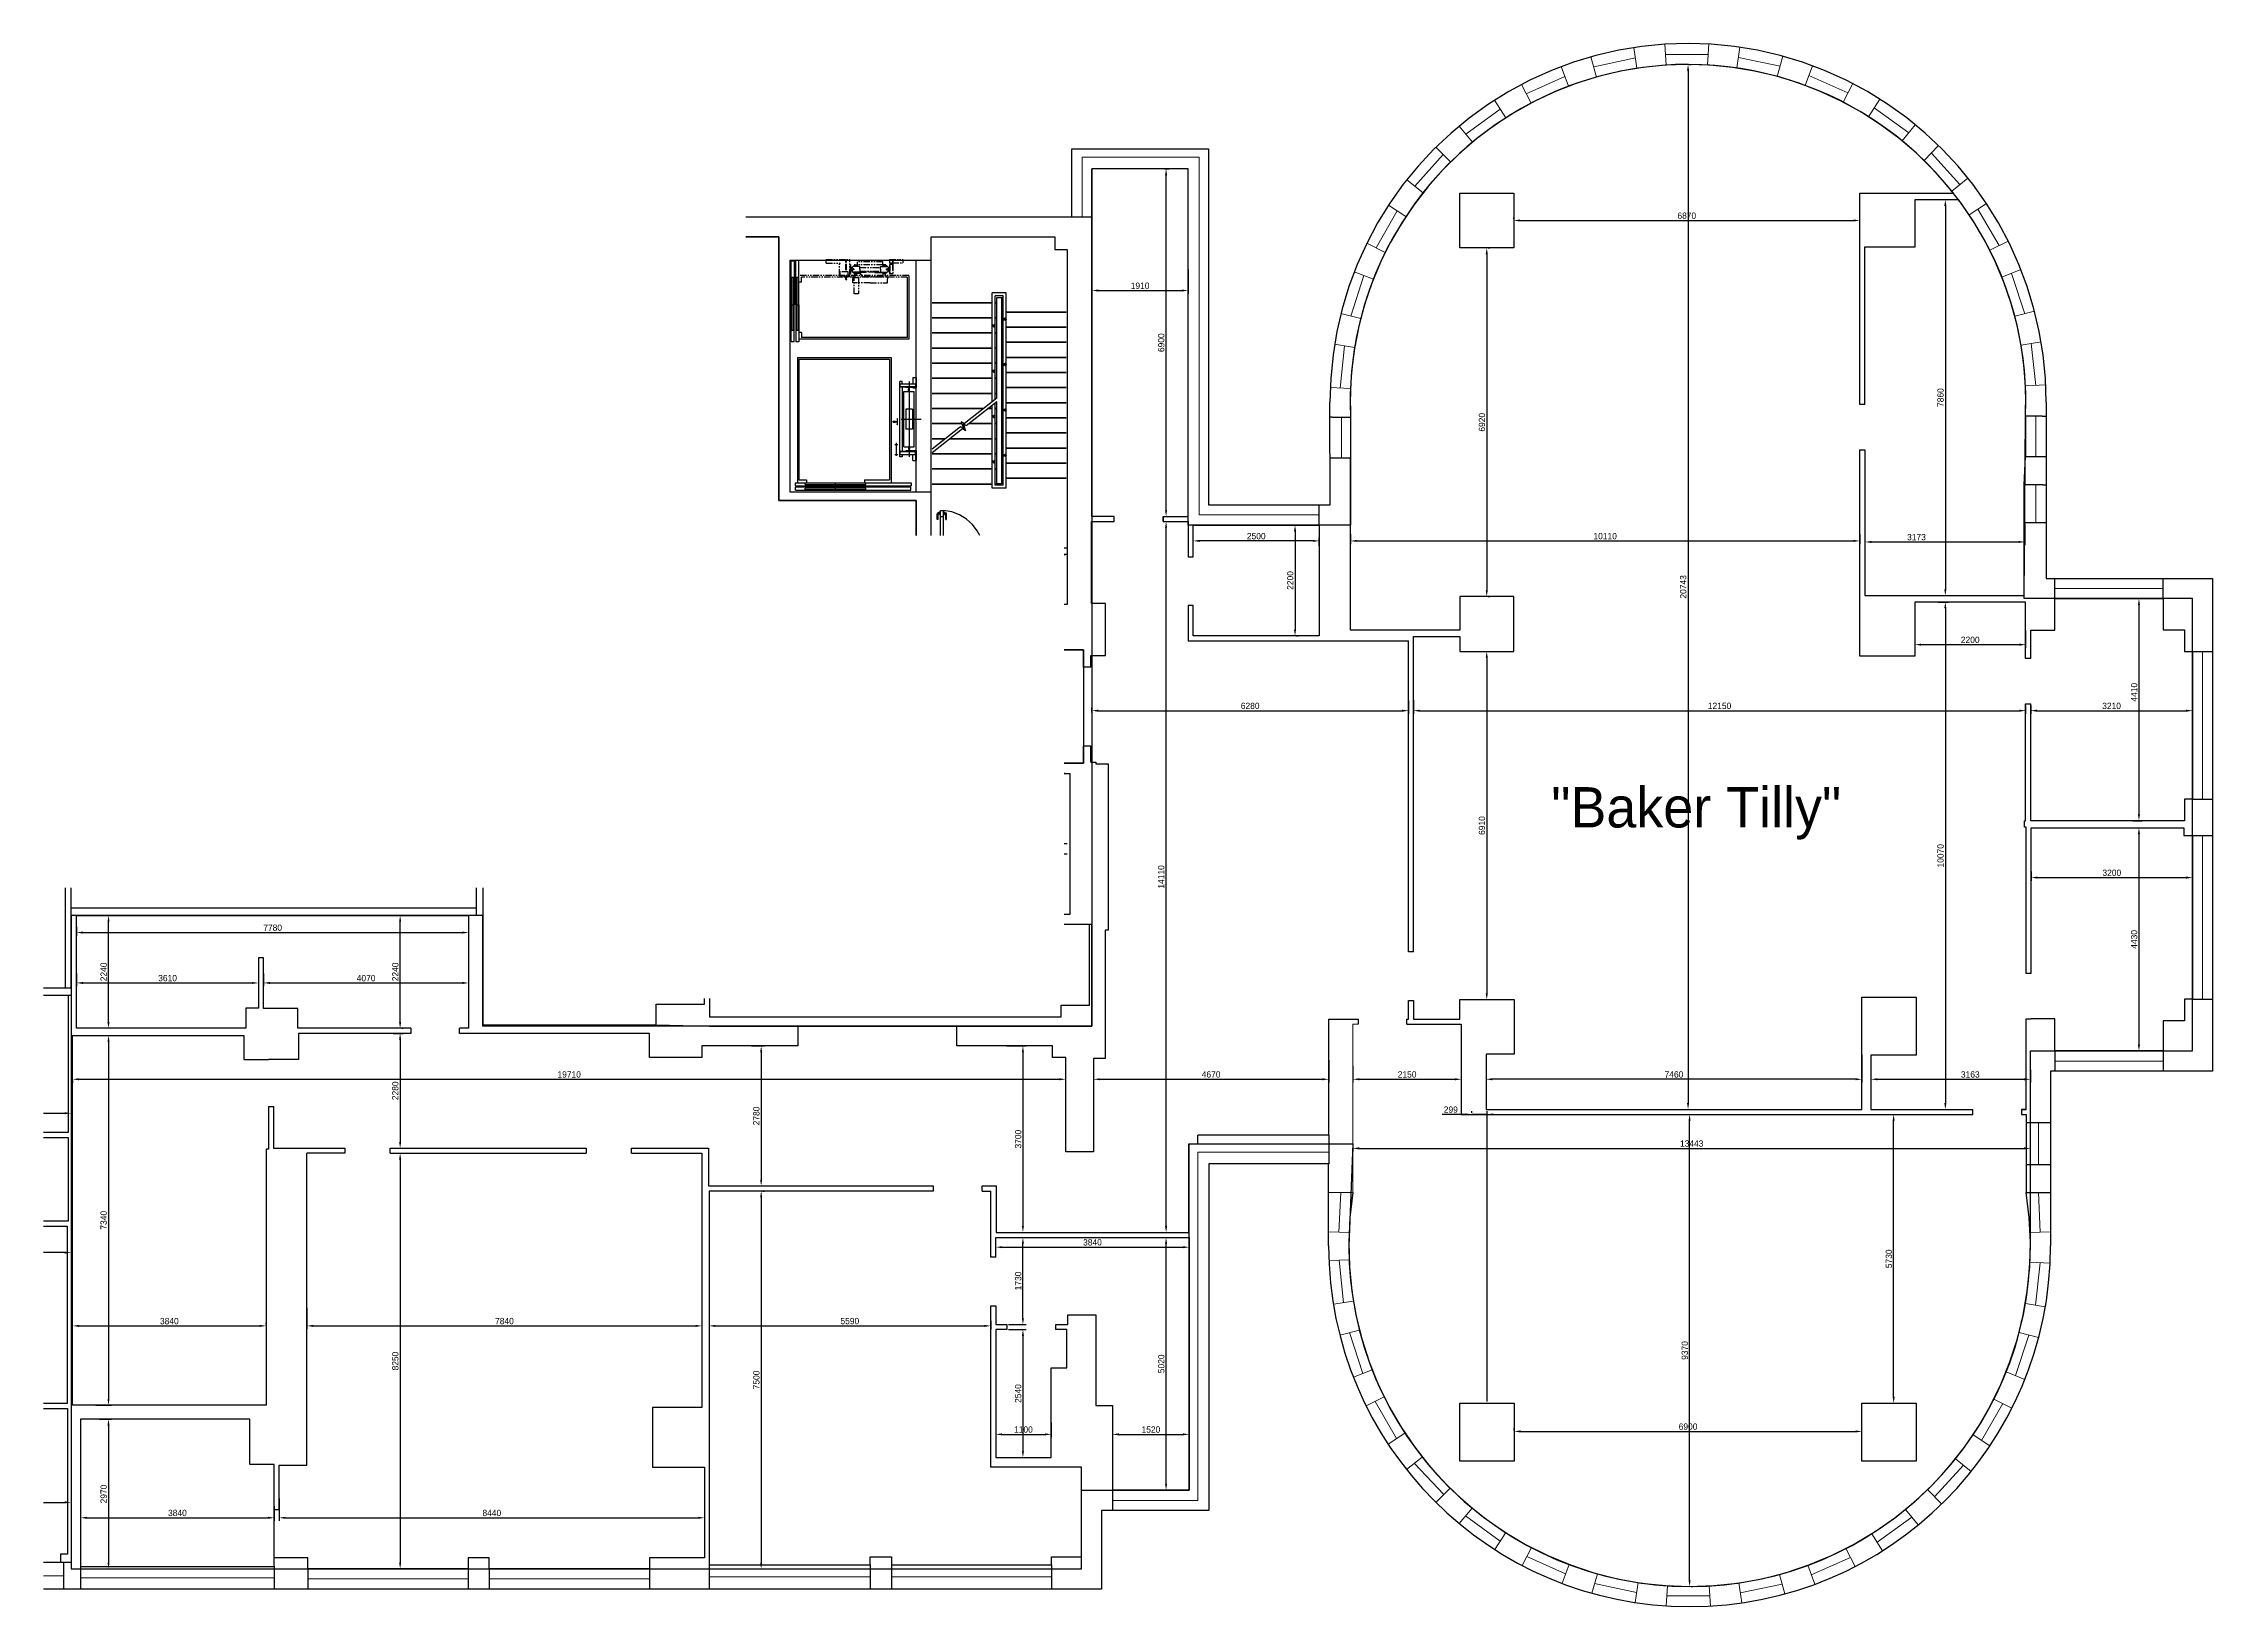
# Model space of a CAD drawing. Header units: millimetres. Extents: x 1209163 to 1252213, y -158492 to -127461.
import ezdxf

# ---------------------------------------------------------------- set-up
doc = ezdxf.new("R2010")
doc.units = ezdxf.units.MM
doc.linetypes.add('HIDDEN2', pattern=[4.7625, 3.175, -1.5875])
doc.linetypes.add('PHANTOMX2', pattern=[127, 63.5, -12.7, 12.7, -12.7, 12.7, -12.7])
for name, color, linetype in [('Baca', 7, 'Continuous'), ('Divar-esas', 7, 'Continuous'), ('Lift', 7, 'Continuous'), ('Meheccer', 7, 'Continuous'), ('OFFICE_BOUNDARY', 3, 'Continuous'), ('Pillekan', 7, 'Continuous'), ('Qapi', 7, 'Continuous')]:
    doc.layers.add(name, color=color, linetype=linetype)

msp = doc.modelspace()

# ---------------------------------------------------------------- texts
at = {"color": 0, "transparency": 16777216, "char_height": 125, "attachment_point": 5}
for s, insert in [('6870', (1241778, -130882)), ('1910', (1230928, -132272)), ('2500', (1233233, -137242)), ('10110', (1240158, -137242)), ('3173', (1246336, -137262)), ('2200', (1247403, -139301)), ('6280', (1233113, -140612)), ('12150', (1242428, -140612)), ('3210', (1250208, -140612)), ('3200', (1250213, -143925)), ('7780', (1213713, -145016)), ('3610', (1211628, -146016)), ('4070', (1215568, -146017)), ('19710', (1219598, -147928)), ('4670', (1232338, -147928)), ('2150', (1236228, -147928)), ('7460', (1241523, -147928)), ('3163', (1247404, -147928)), ('299', (1237094, -148627)), ('13443', (1241875, -149300)), ('3840', (1229983, -151261)), ('3840', (1211663, -152824)), ('7840', (1218313, -152824)), ('5590', (1225168, -152824)), ('1100', (1228613, -154977)), ('1520', (1231143, -154977)), ('6900', (1241803, -154919)), ('3840', (1211823, -156633)), ('8440', (1218063, -156633))]:
    msp.add_mtext(s, dxfattribs=dict(at, insert=insert))
at = {"color": 0, "transparency": 16777216, "char_height": 125, "attachment_point": 5, "rotation": 90}
for s, insert in [('6900', (1231349, -133402)), ('7860', (1246814, -134492)), ('6920', (1237713, -134982)), ('2200', (1233908, -138122)), ('20743', (1241708, -138250)), ('4410', (1250656, -140341)), ('6910', (1237713, -142987)), ('14110', (1231349, -144007)), ('10070', (1246814, -143587)), ('4430', (1250656, -145247)), ('2240', (1210360, -145892)), ('2240', (1216148, -145892)), ('2280', (1216148, -148252)), ('2780', (1223313, -148752)), ('3700', (1228508, -149212)), ('7340', (1210360, -150822)), ('5730', (1245788, -151587)), ('1730', (1228508, -152027)), ('9370', (1241738, -153407)), ('8250', (1216148, -153617)), ('5020', (1231349, -153672)), ('7500', (1223313, -153992)), ('2540', (1228508, -154262)), ('2970', (1210360, -156257))]:
    msp.add_mtext(s, dxfattribs=dict(at, insert=insert))
at = {"color": 1, "lineweight": 30, "insert": (1235225, -142225), "char_height": 800, "attachment_point": 1}
msp.add_mtext_dynamic_manual_height_columns('\\A1;        {\\C256;\\c0;     "Baker Tilly"   }', width=25301.6, gutter_width=12.5, heights=[-1035], dxfattribs=at)

# ---------------------------------------------------------------- linework, layer by layer
at = {"color": 0, "lineweight": -2, "transparency": 16777216}
for p, q in [((1241803, -128004), (1241803, -148497)), ((1241834, -127879), (1241865, -127879)), ((1231414, -129952), (1231507, -129952)), ((1231444, -136727), (1231444, -130077)), ((1246772, -130562), (1246972, -130562)), ((1246909, -130687), (1246909, -138297)), ((1238343, -130945), (1238343, -130914)), ((1238468, -130977), (1245088, -130977)), ((1245213, -130945), (1245213, -130914)), ((1237808, -131647), (1237808, -138317)), ((1237839, -131522), (1237871, -131522)), ((1231883, -131949), (1231883, -132430)), ((1229973, -132212), (1229973, -132430)), ((1230098, -132367), (1231758, -132367)), ((1231414, -136852), (1231507, -136852)), ((1231414, -136952), (1231507, -136952)), ((1231444, -150937), (1231444, -137077)), ((1231983, -137305), (1231983, -137274)), ((1233897, -137022), (1234066, -137022)), ((1234003, -137147), (1234003, -139097)), ((1234483, -137437), (1234483, -137274)), ((1235103, -137204), (1235103, -137399)), ((1245213, -137204), (1245213, -137399)), ((1245313, -136963), (1245313, -137420)), ((1248486, -137003), (1248486, -137420)), ((1234358, -137337), (1232108, -137337)), ((1235228, -137337), (1245088, -137337)), ((1245438, -137357), (1248361, -137357)), ((1237839, -138442), (1237871, -138442)), ((1246767, -138552), (1246972, -138552)), ((1246924, -138422), (1246972, -138422)), ((1250488, -138482), (1250814, -138482)), ((1250751, -138607), (1250751, -142767)), ((1246909, -138677), (1246909, -148497)), ((1234034, -139222), (1234066, -139222)), ((1246303, -139118), (1246303, -139459)), ((1246428, -139396), (1248378, -139396)), ((1248503, -139118), (1248503, -139459)), ((1237808, -139657), (1237808, -146317)), ((1237839, -139532), (1237871, -139532)), ((1229973, -140746), (1229973, -140645)), ((1230098, -140707), (1236128, -140707)), ((1236253, -140510), (1236253, -140770)), ((1236353, -140496), (1236353, -140770)), ((1236478, -140707), (1248378, -140707)), ((1248503, -140603), (1248503, -140770)), ((1248603, -140603), (1248603, -140770)), ((1248728, -140707), (1251688, -140707)), ((1251813, -140603), (1251813, -140770)), ((1250629, -142892), (1250814, -142892)), ((1250595, -143032), (1250814, -143032)), ((1250751, -143157), (1250751, -147337)), ((1251813, -143781), (1251813, -144083)), ((1248613, -143899), (1248613, -144083)), ((1248738, -144020), (1251688, -144020)), ((1209823, -144995), (1209823, -145174)), ((1210772, -144772), (1210393, -144772)), ((1210456, -146887), (1210456, -144897)), ((1216243, -146887), (1216243, -144897)), ((1216274, -144772), (1216305, -144772)), ((1217603, -144995), (1217603, -145174)), ((1209948, -145111), (1217478, -145111)), ((1209823, -145923), (1209823, -146174)), ((1213433, -145923), (1213433, -146174)), ((1213533, -145923), (1213533, -146174)), ((1217603, -145923), (1217603, -146174)), ((1209948, -146112), (1213308, -146112)), ((1213658, -146112), (1217478, -146112)), ((1237839, -146442), (1237871, -146442)), ((1210201, -147152), (1210518, -147152)), ((1210772, -147012), (1210393, -147012)), ((1216106, -147112), (1216305, -147112)), ((1216274, -147012), (1216305, -147012)), ((1210456, -147277), (1210456, -154367)), ((1216243, -147237), (1216243, -149267)), ((1223214, -147362), (1223471, -147362)), ((1223408, -147487), (1223408, -150017)), ((1228274, -147362), (1228665, -147362)), ((1228603, -147487), (1228603, -150937)), ((1230003, -147643), (1230003, -148086)), ((1234673, -147643), (1234673, -148086)), ((1245253, -147538), (1245253, -148086)), ((1250595, -147462), (1250814, -147462)), ((1209743, -148045), (1209743, -148086)), ((1209868, -148024), (1229328, -148024)), ((1229453, -148077), (1229453, -147961)), ((1230128, -148024), (1234548, -148024)), ((1235153, -147760), (1235153, -148086)), ((1235278, -148024), (1237178, -148024)), ((1237303, -147760), (1237303, -148086)), ((1237793, -147844), (1237793, -148086)), ((1245128, -148024), (1237918, -148024)), ((1245433, -147834), (1245433, -148086)), ((1245558, -148024), (1248471, -148024)), ((1248596, -147834), (1248596, -148086)), ((1209713, -148422), (1209713, -148760)), ((1237390, -148722), (1236924, -148722)), ((1237515, -148690), (1237515, -148659)), ((1237813, -148722), (1237515, -148722)), ((1237813, -154420), (1237813, -148659)), ((1237938, -148722), (1238063, -148722)), ((1241833, -157967), (1241833, -148847)), ((1241834, -148622), (1241865, -148622)), ((1241864, -148722), (1241896, -148722)), ((1245613, -148722), (1245946, -148722)), ((1245883, -154327), (1245883, -148847)), ((1246767, -148622), (1246972, -148622)), ((1235153, -149333), (1235153, -149458)), ((1248596, -149364), (1248596, -149333)), ((1216074, -149392), (1216305, -149392)), ((1216074, -149492), (1216305, -149492)), ((1216243, -149617), (1216243, -157617)), ((1235278, -149395), (1248471, -149395)), ((1223214, -150142), (1223471, -150142)), ((1223440, -150242), (1223471, -150242)), ((1223408, -150367), (1223408, -157617)), ((1228274, -151062), (1228665, -151062)), ((1230972, -151062), (1231507, -151062)), ((1209713, -151303), (1209713, -151527)), ((1228063, -151325), (1228063, -151294)), ((1228188, -151357), (1231778, -151357)), ((1228314, -151162), (1228665, -151162)), ((1228603, -152767), (1228603, -151287)), ((1231174, -151162), (1231507, -151162)), ((1231444, -156057), (1231444, -151287)), ((1231903, -151325), (1231903, -151294)), ((1214393, -152562), (1214393, -152982)), ((1222233, -152562), (1222233, -152982)), ((1222373, -152821), (1222373, -152982)), ((1227963, -152821), (1227963, -152982)), ((1209743, -152888), (1209743, -152857)), ((1209868, -152919), (1213458, -152919)), ((1213583, -152888), (1213583, -152857)), ((1214518, -152919), (1222108, -152919)), ((1222498, -152919), (1227838, -152919)), ((1228314, -152892), (1228665, -152892)), ((1228314, -152992), (1228665, -152992)), ((1228603, -153117), (1228603, -155407)), ((1210201, -154492), (1210518, -154492)), ((1245824, -154452), (1245946, -154452)), ((1210279, -154772), (1210518, -154772)), ((1210456, -154897), (1210456, -157617)), ((1228063, -154837), (1228063, -155135)), ((1229163, -154837), (1229163, -155135)), ((1230383, -154922), (1230383, -155135)), ((1231903, -154922), (1231903, -155135)), ((1238353, -154995), (1238353, -154952)), ((1245253, -154995), (1245253, -154952)), ((1228188, -155072), (1229038, -155072)), ((1230508, -155072), (1231778, -155072)), ((1238478, -155014), (1245128, -155014)), ((1228314, -155532), (1228665, -155532)), ((1209713, -155900), (1209713, -156484)), ((1231174, -156182), (1231507, -156182)), ((1209903, -156643), (1209903, -156790)), ((1213743, -156506), (1213743, -156790)), ((1213843, -156348), (1213843, -156790)), ((1222283, -156348), (1222283, -156790)), ((1210028, -156728), (1213618, -156728)), ((1213968, -156728), (1222158, -156728)), ((1210279, -157742), (1210518, -157742)), ((1216074, -157742), (1216305, -157742)), ((1223440, -157742), (1223471, -157742)), ((1241864, -158092), (1241896, -158092))]:
    msp.add_line(p, q, dxfattribs=at)
at = {"color": 5, "lineweight": 5}
for p, q in [((1237391, -129263), (1238072, -128764)), ((1245498, -128741), (1246182, -129236)), ((1232103, -129721), (1229780, -129721)), ((1229780, -129721), (1229780, -130902)), ((1232103, -136822), (1232103, -129721)), ((1236382, -130297), (1236944, -129668)), ((1246631, -129638), (1247197, -130264)), ((1235610, -131519), (1236029, -130786)), ((1247553, -130751), (1247974, -131476)), ((1234483, -136822), (1232103, -136822)), ((1232076, -156382), (1232076, -149469)), ((1232076, -149469), (1234673, -149469)), ((1236016, -155156), (1235593, -154418)), ((1248052, -154461), (1247626, -155192)), ((1236958, -156263), (1236372, -155648)), ((1247268, -155682), (1246697, -156312)), ((1230383, -156382), (1232076, -156382)), ((1238076, -157191), (1237389, -156689)), ((1246244, -156717), (1245554, -157214)), ((1209163, -157879), (1209563, -157879))]:
    msp.add_line(p, q, dxfattribs=at)
for p, q in [((1229573, -130902), (1229573, -129552)), ((1229573, -129552), (1232283, -129552)), ((1232283, -129552), (1232283, -136622)), ((1223103, -130902), (1229573, -130902)), ((1223758, -131302), (1223103, -131302)), ((1223758, -136532), (1223758, -131302)), ((1226783, -131762), (1226783, -131302)), ((1226783, -131302), (1229233, -131302)), ((1226783, -131762), (1226783, -131302)), ((1226783, -131302), (1229233, -131302)), ((1229233, -131302), (1229233, -131552)), ((1229233, -131302), (1229233, -131552)), ((1229233, -131552), (1229483, -131552)), ((1229233, -131552), (1229483, -131552)), ((1229483, -131552), (1229483, -138602)), ((1229483, -131552), (1229483, -138602)), ((1223983, -136372), (1223983, -131762)), ((1223983, -131762), (1226783, -131762)), ((1223983, -136372), (1223983, -131762)), ((1223983, -131762), (1226783, -131762)), ((1234702, -136622), (1234697, -134586)), ((1248909, -134586), (1248909, -138082)), ((1226783, -136372), (1223983, -136372)), ((1226783, -136372), (1223983, -136372)), ((1226783, -137232), (1226783, -136372)), ((1226783, -137232), (1226783, -136372)), ((1226483, -136532), (1223758, -136532)), ((1226483, -137232), (1226483, -136532)), ((1232283, -136622), (1234702, -136622)), ((1248909, -138082), (1252213, -138082)), ((1252213, -138082), (1252213, -147862)), ((1229483, -138602), (1229423, -138602)), ((1229483, -138602), (1229423, -138602)), ((1229803, -139502), (1229423, -139502)), ((1229803, -139842), (1229803, -139502)), ((1229803, -141752), (1229803, -141412)), ((1229423, -141752), (1229803, -141752)), ((1229423, -141952), (1229533, -141952)), ((1229423, -141952), (1229533, -141952)), ((1229533, -141952), (1229533, -144752)), ((1229533, -141952), (1229533, -144752)), ((1229953, -141732), (1230053, -141732)), ((1230053, -141732), (1230053, -141762)), ((1230053, -141762), (1230293, -141762)), ((1230293, -141762), (1230293, -145062)), ((1209603, -146207), (1209603, -144222)), ((1209713, -144622), (1209713, -144222)), ((1209713, -146207), (1209713, -144622)), ((1209713, -144622), (1217753, -144622)), ((1217753, -144222), (1217753, -144622)), ((1217883, -144222), (1217883, -146942)), ((1229533, -144752), (1229423, -144752)), ((1229533, -144752), (1229423, -144752)), ((1229923, -144952), (1229423, -144952)), ((1229923, -144952), (1229423, -144952)), ((1229923, -146552), (1229923, -144952)), ((1230293, -145062), (1230233, -145062)), ((1230233, -145062), (1230233, -147612)), ((1209163, -146207), (1209713, -146207)), ((1209163, -146207), (1209603, -146207)), ((1209163, -146357), (1209653, -146357)), ((1209653, -146357), (1209653, -149077)), ((1221323, -146942), (1221323, -146532)), ((1221323, -146532), (1222283, -146532)), ((1222283, -146532), (1222283, -146422)), ((1222383, -146422), (1222383, -146782)), ((1222383, -146782), (1229363, -146782)), ((1229363, -146782), (1229363, -146552)), ((1229363, -146552), (1229923, -146552)), ((1217883, -146942), (1221323, -146942)), ((1229453, -147592), (1229193, -147592)), ((1229453, -149462), (1229453, -147592)), ((1230233, -147612), (1230003, -147612)), ((1230003, -147612), (1230003, -149462)), ((1252213, -147862), (1248996, -147862)), ((1248996, -147862), (1248996, -151328)), ((1209653, -149077), (1209163, -149077)), ((1209163, -149177), (1209653, -149177)), ((1209653, -149177), (1209653, -150837)), ((1230003, -149462), (1229453, -149462)), ((1234670, -149702), (1232293, -149702)), ((1232293, -149702), (1232293, -156582)), ((1234670, -151328), (1234670, -149702)), ((1209653, -150837), (1209163, -150837)), ((1209163, -150937), (1209633, -150937)), ((1209633, -150937), (1209633, -154457)), ((1209633, -154457), (1209163, -154457)), ((1209163, -154557), (1209643, -154557)), ((1209643, -154557), (1209643, -157447)), ((1232293, -156582), (1230163, -156582)), ((1230163, -156582), (1230163, -158142)), ((1209643, -157447), (1209503, -157447)), ((1209503, -157447), (1209503, -157617)), ((1209503, -157617), (1209163, -157617)), ((1230163, -158142), (1209163, -158142))]:
    msp.add_line(p, q)
at = {"color": 18, "lineweight": 30, "true_color": 0x000000}
for p, q in [((1231883, -129952), (1229973, -129952)), ((1229973, -129952), (1229973, -146972)), ((1231883, -137022), (1231883, -129952)), ((1235103, -134882), (1235103, -137022)), ((1248473, -138482), (1248503, -134862)), ((1235103, -137022), (1231883, -137022)), ((1251813, -138482), (1248473, -138482)), ((1251813, -147462), (1251813, -138482)), ((1209713, -144772), (1209713, -157742)), ((1217883, -144772), (1209823, -144772)), ((1217883, -146972), (1217883, -144772)), ((1209163, -146357), (1209713, -146357)), ((1209713, -146357), (1209713, -157617)), ((1229973, -146972), (1217883, -146972)), ((1248596, -151328), (1248596, -147462)), ((1248596, -147462), (1251813, -147462)), ((1231903, -156182), (1231903, -149302)), ((1231903, -149302), (1235153, -149302)), ((1235153, -149302), (1235070, -151328)), ((1229763, -157742), (1229763, -156182)), ((1229763, -156182), (1231903, -156182)), ((1209713, -157617), (1209163, -157617)), ((1209713, -157742), (1229763, -157742))]:
    msp.add_line(p, q, dxfattribs=at)
at = {"color": 1, "lineweight": 30}
for p, q in [((1223103, -131302), (1223758, -131302)), ((1223758, -131302), (1223758, -136532)), ((1223758, -136532), (1226483, -136532)), ((1226483, -136532), (1226483, -137232)), ((1229423, -139502), (1229803, -139502)), ((1229803, -139502), (1229803, -141752)), ((1229803, -141752), (1229423, -141752)), ((1209603, -146207), (1209603, -144222)), ((1209713, -144772), (1209713, -144222)), ((1217753, -144222), (1217753, -144772)), ((1217883, -144222), (1217883, -144772)), ((1217753, -144772), (1209713, -144772)), ((1217883, -144772), (1217883, -144772)), ((1217883, -144772), (1217883, -146972)), ((1229973, -144952), (1229423, -144952)), ((1229973, -146552), (1229973, -144952)), ((1209163, -146207), (1209603, -146207)), ((1229973, -146972), (1229973, -146552)), ((1217883, -146972), (1221323, -146942)), ((1221323, -146942), (1222383, -146972)), ((1222383, -146972), (1229363, -146972)), ((1229363, -146972), (1229973, -146972))]:
    msp.add_line(p, q, dxfattribs=at)
at = {"color": 0, "lineweight": -2}
for p, q in [((1209163, -148697), (1209588, -148697)), ((1209588, -151464), (1209163, -151464)), ((1209192, -154457), (1209163, -154457)), ((1209163, -156422), (1209588, -156422))]:
    msp.add_line(p, q, dxfattribs=at)
for points in [[(1248909, -134586), (1248895, -134111), (1248849, -133643), (1248773, -133181), (1248667, -132728), (1248533, -132284), (1248370, -131852), (1248180, -131431), (1247963, -131025), (1247721, -130633), (1247453, -130257), (1247161, -129899), (1246845, -129560), (1246507, -129240), (1246146, -128942), (1245764, -128667), (1245361, -128416), (1244943, -128192), (1244514, -127998), (1244076, -127834), (1243630, -127700), (1243178, -127595), (1242722, -127521), (1242263, -127476), (1241803, -127461), (1241342, -127476), (1240883, -127521), (1240427, -127595), (1239975, -127700), (1239530, -127834), (1239092, -127998), (1238663, -128192), (1238244, -128416), (1237841, -128667), (1237459, -128943), (1237099, -129241), (1236760, -129560), (1236444, -129899), (1236152, -130258), (1235885, -130633), (1235642, -131025), (1235426, -131432), (1235236, -131852), (1235073, -132285), (1234938, -132728), (1234833, -133182), (1234757, -133643), (1234711, -134112), (1234697, -134586)], [(1247068, -130432), (1246895, -130221), (1246716, -130020), (1246529, -129827), (1246336, -129642), (1246136, -129466), (1245931, -129299), (1245720, -129141), (1245503, -128992), (1245282, -128851), (1245055, -128720), (1244825, -128598), (1244590, -128485), (1244351, -128382), (1244108, -128288), (1243862, -128203), (1243614, -128128), (1243362, -128063), (1243108, -128007), (1242852, -127961), (1242594, -127926), (1242335, -127900), (1242074, -127884), (1241813, -127878), (1241551, -127883), (1241288, -127898), (1241025, -127924), (1240763, -127960), (1240501, -128006), (1240240, -128063), (1239980, -128131), (1239722, -128210), (1239465, -128300), (1239212, -128399), (1238965, -128509), (1238724, -128627), (1238489, -128754), (1238260, -128890), (1238038, -129035), (1237823, -129187), (1237614, -129347), (1237413, -129515), (1237219, -129690), (1237032, -129872), (1236852, -130061), (1236680, -130257), (1236516, -130459), (1236360, -130667), (1236213, -130881), (1236073, -131100), (1235943, -131324), (1235821, -131554), (1235707, -131789), (1235603, -132027), (1235508, -132271), (1235423, -132518), (1235347, -132769), (1235281, -133023), (1235224, -133281), (1235178, -133542), (1235142, -133805), (1235116, -134071), (1235101, -134340), (1235097, -134610), (1235103, -134882)], [(1248503, -134862), (1248507, -134402), (1248479, -133947), (1248421, -133498), (1248333, -133056), (1248216, -132623), (1248071, -132200), (1247898, -131789), (1247699, -131390), (1247474, -131005), (1247223, -130636), (1246948, -130284), (1246649, -129949), (1246327, -129635), (1245983, -129341), (1245617, -129069), (1245230, -128821), (1244827, -128599), (1244413, -128408), (1243990, -128245), (1243560, -128113), (1243123, -128010), (1242682, -127937), (1242238, -127893), (1241793, -127879), (1241347, -127894), (1240904, -127939), (1240463, -128014), (1240027, -128118), (1239597, -128252), (1239174, -128415), (1238761, -128608), (1238359, -128831), (1237973, -129080), (1237607, -129353), (1237264, -129648), (1236943, -129964), (1236645, -130299), (1236371, -130652), (1236121, -131022), (1235897, -131408), (1235699, -131807), (1235528, -132219), (1235384, -132642), (1235269, -133076), (1235182, -133517), (1235125, -133967), (1235099, -134422), (1235103, -134882)], [(1230413, -136852), (1229973, -136852), (1229973, -131722), (1229973, -129952)], [(1231383, -136952), (1231383, -136852), (1231883, -136852), (1231883, -129952), (1229973, -129952), (1229973, -131722)], [(1245313, -134632), (1245213, -134632), (1245213, -130432), (1247068, -130432)], [(1245313, -134632), (1245313, -131502), (1246313, -131502), (1246313, -130562), (1247168, -130562)], [(1248503, -134862), (1248509, -134572), (1248502, -134284), (1248483, -133997), (1248452, -133712), (1248409, -133429), (1248353, -133148), (1248286, -132871), (1248207, -132596), (1248117, -132325), (1248015, -132058), (1247902, -131796), (1247777, -131538), (1247641, -131285), (1247494, -131038), (1247337, -130797), (1247168, -130562)], [(1229573, -130902), (1229973, -130902)], [(1226483, -136372), (1226483, -131762)], [(1226783, -136372), (1226783, -131762)], [(1234743, -134882), (1234697, -134882)], [(1234743, -134882), (1235103, -134882)], [(1235103, -134882), (1235103, -135692)], [(1248833, -134862), (1248503, -134862)], [(1248503, -134862), (1248503, -135662)], [(1248833, -134862), (1248909, -134862)], [(1248603, -139672), (1248503, -139672), (1248503, -138552), (1246303, -138552), (1246303, -139622), (1245213, -139622), (1245213, -138462), (1245213, -135532), (1245313, -135532)], [(1245313, -135532), (1245313, -138422), (1248473, -138422), (1248473, -136972), (1248843, -136972)], [(1234743, -135692), (1234700, -135692)], [(1236353, -145492), (1236353, -139232), (1237273, -139232), (1237273, -139532), (1238343, -139532), (1238343, -138442), (1237273, -138442), (1237273, -139112), (1235103, -139112), (1235103, -135692), (1234743, -135692)], [(1248843, -136222), (1248473, -136222), (1248503, -135662), (1248833, -135662)], [(1248833, -135662), (1248909, -135662)], [(1248473, -136972), (1248473, -136222)], [(1248843, -136222), (1248909, -136222)], [(1229953, -139612), (1230243, -139612), (1230243, -138582), (1229963, -138582), (1229963, -136952), (1230413, -136952), (1230413, -136852)], [(1231383, -136852), (1231383, -136952), (1231883, -136952), (1231883, -137652), (1231983, -137652)], [(1234483, -137022), (1234483, -136622)], [(1231983, -137652), (1231983, -137022), (1234483, -137022), (1234483, -139222), (1231983, -139222), (1231983, -138622)], [(1248843, -136972), (1248909, -136972)], [(1249083, -138482), (1249083, -138082)], [(1251233, -138482), (1251233, -138082)], [(1248603, -139672), (1248603, -139112), (1249083, -139112), (1249083, -138482), (1251233, -138482), (1251233, -139102), (1251653, -139102), (1251653, -139532), (1251813, -139532), (1251813, -142462), (1251653, -142462), (1251653, -142892), (1248603, -142892), (1248603, -140572)], [(1231983, -138622), (1231883, -138622), (1231883, -139322), (1236253, -139322)], [(1236253, -145492), (1236253, -139322)], [(1229953, -139612), (1229953, -139842), (1229803, -139842)], [(1229953, -139842), (1229953, -139612)], [(1251813, -139532), (1252213, -139532)], [(1248613, -145922), (1248513, -145922), (1248513, -143022), (1248483, -143022), (1248483, -142892), (1248503, -142892), (1248503, -140572), (1248603, -140572)], [(1229953, -141732), (1229953, -141412), (1229803, -141412)], [(1229953, -141732), (1229953, -141412)], [(1251813, -142462), (1252213, -142462)], [(1248613, -145922), (1248613, -143032), (1251643, -143032), (1251643, -143182), (1251813, -143182), (1251813, -146432), (1251653, -146432), (1251653, -146862), (1251233, -146862), (1251233, -147462), (1249083, -147462), (1249083, -146822), (1248613, -146822)], [(1251813, -143182), (1252213, -143182)], [(1213433, -145612), (1213433, -146612), (1213183, -146612), (1213183, -147012), (1209823, -147012), (1209823, -144772), (1213433, -144772)], [(1213433, -144772), (1213533, -144772), (1217603, -144772), (1217603, -147012), (1217423, -147012)], [(1236353, -145492), (1236253, -145492)], [(1216453, -147012), (1214213, -147012), (1214213, -146622), (1213533, -146622), (1213533, -145612), (1213433, -145612)], [(1236223, -146932), (1236223, -146832), (1236253, -146832), (1236253, -146462), (1236353, -146462)], [(1236353, -146462), (1236353, -146832), (1237273, -146832), (1237273, -146442), (1238353, -146442), (1238353, -147522), (1237793, -147522), (1237793, -148622), (1238353, -148622), (1245253, -148622), (1245253, -146392), (1246333, -146392), (1246333, -147542), (1245433, -147542), (1245433, -148622), (1246333, -148622), (1247453, -148622)], [(1251813, -146432), (1252213, -146432)], [(1213633, -148562), (1213633, -149412), (1213583, -149412), (1213583, -154492), (1209743, -154492), (1209743, -147152), (1213143, -147152), (1213143, -147632), (1213633, -147632)], [(1216453, -147012), (1216453, -147112), (1214223, -147112), (1214223, -147632), (1213733, -147632), (1213633, -147632)], [(1229193, -147362), (1227293, -147362), (1227293, -146972), (1224133, -146972), (1224133, -147362), (1222233, -147362), (1222233, -147592), (1221193, -147592), (1221193, -147112), (1217423, -147112), (1217423, -147012)], [(1234673, -149132), (1234673, -146832), (1235253, -146832), (1235253, -146932)], [(1236223, -146932), (1237303, -146932), (1237303, -148722), (1247453, -148722)], [(1248513, -148622), (1248513, -146822), (1248613, -146822)], [(1229193, -147592), (1229193, -147362)], [(1249083, -147462), (1249083, -147862)], [(1251233, -147462), (1251233, -147862)], [(1213633, -148562), (1213733, -148562), (1213733, -149392), (1215143, -149392), (1215143, -149492)], [(1247453, -148722), (1247453, -148622)], [(1248423, -148622), (1248513, -148622), (1248423, -148622), (1248423, -148722)], [(1248423, -148722), (1248513, -148722), (1248513, -148882), (1248996, -148882)], [(1248513, -148882), (1248513, -149722)], [(1227793, -150242), (1227793, -150142), (1228073, -150142), (1228073, -151062), (1231893, -151062), (1231893, -149302), (1232073, -149302), (1232073, -149132)], [(1234673, -149132), (1232073, -149132)], [(1234673, -149132), (1234673, -149702)], [(1217593, -157742), (1214413, -157742), (1214413, -157522), (1213843, -157522), (1213743, -157522), (1213743, -156562), (1213843, -156562), (1213843, -155682), (1214393, -155682), (1214393, -154562), (1214393, -154022), (1214393, -149492)], [(1215143, -149492), (1214393, -149492)], [(1216043, -149492), (1216043, -149392), (1219933, -149392), (1219933, -149492)], [(1216043, -149492), (1219933, -149492)], [(1220833, -149492), (1222233, -149492), (1222233, -154542), (1221253, -154542), (1221253, -155722), (1222283, -155722), (1222283, -157522), (1221193, -157522), (1221193, -157742), (1218013, -157742), (1218013, -157522), (1217593, -157522), (1217593, -157742)], [(1220833, -149492), (1220833, -149392), (1222363, -149392), (1222363, -150142), (1226823, -150142), (1226823, -150242)], [(1248996, -149722), (1248513, -149722), (1248513, -150272), (1248996, -150272)], [(1226823, -150242), (1222373, -150242), (1222373, -157662), (1225573, -157662), (1225573, -157502), (1225993, -157502), (1225993, -157662), (1229173, -157662), (1229173, -157502), (1229763, -157502), (1229763, -155722), (1227963, -155722), (1227963, -152522), (1228063, -152522)], [(1227793, -150242), (1227963, -150242)], [(1228063, -151552), (1227963, -151552), (1227963, -150242)], [(1235153, -150272), (1235093, -150766), (1235070, -151258), (1235083, -151748), (1235130, -152231), (1235212, -152708), (1235327, -153176), (1235475, -153634), (1235655, -154080), (1235866, -154512), (1236107, -154928), (1236378, -155327), (1236678, -155707), (1237006, -156066), (1237361, -156402), (1237743, -156714), (1238150, -157001), (1238577, -157256), (1239018, -157478), (1239470, -157665), (1239931, -157819), (1240400, -157938), (1240875, -158023), (1241353, -158075), (1241833, -158092), (1242313, -158075), (1242792, -158023), (1243266, -157938), (1243735, -157819), (1244197, -157665), (1244649, -157478), (1245089, -157256), (1245516, -157001), (1245924, -156714), (1246305, -156402), (1246660, -156066), (1246988, -155707), (1247288, -155327), (1247559, -154928), (1247800, -154512), (1248011, -154080), (1248191, -153634), (1248339, -153176), (1248454, -152708), (1248536, -152231), (1248584, -151748), (1248596, -151258), (1248573, -150766), (1248513, -150272)], [(1228063, -151552), (1228063, -151162), (1231903, -151162), (1231903, -156182), (1230383, -156182)], [(1234670, -151328), (1234679, -151697), (1234707, -152061), (1234753, -152419), (1234816, -152772), (1234896, -153119), (1234992, -153459), (1235105, -153791), (1235233, -154117), (1235376, -154434), (1235535, -154743), (1235707, -155043), (1235893, -155333), (1236093, -155614), (1236306, -155885), (1236531, -156145), (1236768, -156394), (1237017, -156631), (1237277, -156856), (1237547, -157069), (1237828, -157268), (1238119, -157455), (1238419, -157627), (1238728, -157785), (1239045, -157929), (1239370, -158057), (1239703, -158170), (1240043, -158266), (1240390, -158346), (1240742, -158409), (1241101, -158455), (1241465, -158482), (1241833, -158492), (1242202, -158482), (1242566, -158455), (1242924, -158409), (1243277, -158346), (1243623, -158266), (1243963, -158170), (1244296, -158057), (1244621, -157929), (1244939, -157785), (1245248, -157627), (1245548, -157455), (1245838, -157268), (1246119, -157069), (1246390, -156856), (1246649, -156631), (1246898, -156394), (1247135, -156145), (1247361, -155885), (1247573, -155614), (1247773, -155333), (1247959, -155043), (1248132, -154743), (1248290, -154434), (1248433, -154117), (1248562, -153791), (1248674, -153459), (1248771, -153119), (1248851, -152772), (1248914, -152419), (1248959, -152061), (1248987, -151697), (1248996, -151328)], [(1235070, -151328), (1235079, -151677), (1235105, -152020), (1235148, -152358), (1235207, -152691), (1235283, -153019), (1235374, -153340), (1235480, -153654), (1235602, -153961), (1235737, -154261), (1235886, -154552), (1236049, -154835), (1236225, -155110), (1236414, -155375), (1236614, -155630), (1236827, -155876), (1237051, -156111), (1237286, -156335), (1237531, -156547), (1237787, -156748), (1238052, -156937), (1238326, -157112), (1238609, -157275), (1238901, -157425), (1239201, -157560), (1239508, -157681), (1239822, -157788), (1240143, -157879), (1240470, -157954), (1240803, -158014), (1241142, -158057), (1241485, -158083), (1241833, -158092), (1242181, -158083), (1242525, -158057), (1242863, -158014), (1243196, -157954), (1243523, -157879), (1243844, -157788), (1244159, -157681), (1244466, -157560), (1244765, -157425), (1245057, -157275), (1245340, -157112), (1245614, -156937), (1245880, -156748), (1246135, -156547), (1246381, -156335), (1246615, -156111), (1246839, -155876), (1247052, -155630), (1247253, -155375), (1247441, -155110), (1247617, -154835), (1247780, -154552), (1247929, -154261), (1248065, -153961), (1248186, -153654), (1248292, -153340), (1248383, -153019), (1248459, -152691), (1248518, -152358), (1248561, -152020), (1248587, -151677), (1248596, -151328)], [(1228063, -152522), (1228063, -152892), (1228283, -152892), (1228283, -152992)], [(1229253, -152992), (1229253, -152892), (1229493, -152892), (1229493, -152702), (1230053, -152702), (1230053, -154502), (1230383, -154502)], [(1228283, -152992), (1228063, -152992), (1228063, -155532), (1229163, -155532), (1229163, -153752), (1229473, -153752), (1229473, -152992), (1229253, -152992)], [(1230383, -154502), (1230383, -156182)], [(1213743, -156562), (1213743, -155672), (1213263, -155672), (1213263, -154772), (1209903, -154772), (1209903, -157522), (1209903, -157692), (1213743, -157692), (1213743, -157522)], [(1230383, -156182), (1230383, -156582)], [(1209563, -157617), (1209563, -158142)], [(1209903, -157692), (1209903, -158142)], [(1213743, -157692), (1213743, -158142)], [(1214413, -157742), (1214413, -158142)], [(1217593, -157742), (1217593, -158142)], [(1218013, -157742), (1218013, -158142)], [(1221193, -157742), (1221193, -158142)], [(1222373, -157662), (1222373, -158142)], [(1225573, -157662), (1225573, -158142)], [(1225993, -157662), (1225993, -158142)], [(1229173, -157662), (1229173, -158142)]]:
    msp.add_lwpolyline(points)
at = {"lineweight": 5}
for points in [[(1239989, -128129), (1239876, -127727)], [(1240789, -127956), (1240726, -127543)], [(1241370, -127893), (1241344, -127476)], [(1242189, -127890), (1242213, -127473)], [(1242771, -127949), (1242832, -127536)], [(1242771, -127949), (1242832, -127536)], [(1243573, -128117), (1243683, -127714)], [(1238690, -128645), (1238497, -128277)], [(1239433, -128312), (1239285, -127922)], [(1239433, -128312), (1239285, -127922)], [(1244130, -128296), (1244275, -127905)], [(1244879, -128626), (1245070, -128256)], [(1244879, -128626), (1245070, -128256)], [(1238184, -128939), (1237960, -128589)], [(1245387, -128917), (1245609, -128566)], [(1237523, -129422), (1237259, -129103)], [(1237523, -129422), (1237259, -129103)], [(1246051, -129396), (1246313, -129075)], [(1237089, -129815), (1236799, -129521)], [(1246487, -129786), (1246775, -129490)], [(1236543, -130425), (1236221, -130170)], [(1247037, -130392), (1247358, -130135)], [(1236201, -130899), (1235858, -130674)], [(1247382, -130865), (1247724, -130637)], [(1247382, -130865), (1247724, -130637)], [(1235793, -131609), (1235427, -131428)], [(1247792, -131568), (1248157, -131384)], [(1235557, -132144), (1235178, -131996)], [(1235557, -132144), (1235178, -131996)], [(1248032, -132102), (1248410, -131951)], [(1235306, -132924), (1234914, -132824)], [(1248289, -132879), (1248680, -132776)], [(1248289, -132879), (1248680, -132776)], [(1235186, -133496), (1234788, -133431)], [(1248413, -133451), (1248810, -133383)], [(1235102, -134311), (1234702, -134295)], [(1248501, -134261), (1248902, -134241)], [(1235253, -146932), (1235153, -146932), (1235153, -150272)], [(1234672, -150272), (1235153, -150272)], [(1248996, -150272), (1248513, -150272)], [(1235077, -151066), (1234672, -151050)], [(1248591, -151066), (1248996, -151050)], [(1235076, -151605), (1234676, -151621)], [(1248588, -151656), (1248988, -151675)], [(1235160, -152426), (1234765, -152491)], [(1248499, -152472), (1248893, -152540)], [(1235281, -153004), (1234893, -153103)], [(1248374, -153049), (1248761, -153151)], [(1248374, -153049), (1248761, -153151)], [(1235534, -153790), (1235161, -153935)], [(1235534, -153790), (1235161, -153935)], [(1248115, -153833), (1248487, -153981)], [(1235772, -154330), (1235414, -154507)], [(1247873, -154371), (1248230, -154551)], [(1236183, -155046), (1235849, -155266)], [(1247460, -155081), (1247793, -155303)], [(1247460, -155081), (1247793, -155303)], [(1236529, -155524), (1236215, -155772)], [(1247112, -155557), (1247424, -155807)], [(1237080, -156139), (1236799, -156424)], [(1246557, -156169), (1246836, -156455)], [(1237517, -156535), (1237262, -156843)], [(1237517, -156535), (1237262, -156843)], [(1246117, -156562), (1246370, -156871)], [(1238184, -157022), (1237968, -157359)], [(1245447, -157045), (1245661, -157383)], [(1238694, -157319), (1238508, -157673)], [(1244935, -157338), (1245119, -157694)], [(1244935, -157338), (1245119, -157694)], [(1239443, -157655), (1239302, -158029)], [(1239443, -157655), (1239302, -158029)], [(1240003, -157839), (1239895, -158224)], [(1243618, -157852), (1243724, -158238)], [(1244180, -157671), (1244319, -158047)], [(1240811, -158014), (1240750, -158409)], [(1241397, -158078), (1241371, -158477)], [(1242223, -158080), (1242246, -158480)], [(1242810, -158021), (1242868, -158416)], [(1242810, -158021), (1242868, -158416)]]:
    msp.add_lwpolyline(points, dxfattribs=at)
at = {"color": 5, "lineweight": 5}
for points in [[(1239932, -127928), (1240757, -127749)], [(1241357, -127684), (1242201, -127681)], [(1242802, -127742), (1243628, -127915)], [(1238593, -128461), (1239359, -128117)], [(1244202, -128100), (1244974, -128441)], [(1235110, -132874), (1235367, -132070)], [(1248221, -132026), (1248484, -132828)], [(1248611, -133417), (1248702, -134251)], [(1234902, -134303), (1234987, -133464)], [(1234923, -135692), (1234923, -134882)], [(1248702, -134862), (1248702, -135662)], [(1248702, -136222), (1248702, -136972)], [(1251233, -138282), (1249083, -138282)], [(1252013, -139532), (1252013, -142462)], [(1252013, -143182), (1252013, -146432)], [(1251233, -147662), (1249083, -147662)], [(1248755, -149722), (1248755, -148882)], [(1234913, -150272), (1234874, -151058)], [(1248755, -150272), (1248794, -151058)], [(1234962, -152459), (1234876, -151613)], [(1248788, -151666), (1248696, -152506)], [(1235348, -153863), (1235087, -153053)], [(1248567, -153100), (1248301, -153907)], [(1239372, -157842), (1238601, -157496)], [(1245027, -157516), (1244249, -157859)], [(1209903, -157917), (1213743, -157917)], [(1214413, -157942), (1217593, -157942)], [(1218013, -157942), (1221193, -157942)], [(1222373, -157902), (1225573, -157902)], [(1225993, -157902), (1229173, -157902)], [(1240780, -158212), (1239949, -158032)], [(1242234, -158280), (1241384, -158277)], [(1243671, -158045), (1242839, -158219)]]:
    msp.add_lwpolyline(points, dxfattribs=at)
for points in [[(1238343, -130432), (1238343, -131522), (1237273, -131522), (1237273, -130432)], [(1238353, -154452), (1238353, -155602), (1237273, -155602), (1237273, -154452)], [(1246333, -154452), (1246333, -155602), (1245253, -155602), (1245253, -154452)]]:
    msp.add_lwpolyline(points, close=True)
at = {"color": 0, "transparency": 16777216}
for points in [[(1241782, -128004), (1241824, -128004), (1241803, -127879)], [(1231423, -130077), (1231465, -130077), (1231444, -129952)], [(1246888, -130687), (1246930, -130687), (1246909, -130562)], [(1238468, -130956), (1238468, -130997), (1238343, -130977)], [(1245088, -130956), (1245088, -130997), (1245213, -130977)], [(1237787, -131647), (1237829, -131647), (1237808, -131522)], [(1230098, -132346), (1230098, -132388), (1229973, -132367)], [(1231758, -132346), (1231758, -132388), (1231883, -132367)], [(1231423, -136727), (1231465, -136727), (1231444, -136852)], [(1231423, -137077), (1231465, -137077), (1231444, -136952)], [(1232108, -137316), (1232108, -137357), (1231983, -137337)], [(1233982, -137147), (1234024, -137147), (1234003, -137022)], [(1234358, -137316), (1234358, -137357), (1234483, -137337)], [(1235228, -137316), (1235228, -137357), (1235103, -137337)], [(1245088, -137316), (1245088, -137357), (1245213, -137337)], [(1245438, -137337), (1245438, -137378), (1245313, -137357)], [(1248361, -137337), (1248361, -137378), (1248486, -137357)], [(1237787, -138317), (1237829, -138317), (1237808, -138442)], [(1246888, -138297), (1246930, -138297), (1246909, -138422)], [(1246888, -138677), (1246930, -138677), (1246909, -138552)], [(1250730, -138607), (1250772, -138607), (1250751, -138482)], [(1233982, -139097), (1234024, -139097), (1234003, -139222)], [(1246428, -139375), (1246428, -139417), (1246303, -139396)], [(1248378, -139375), (1248378, -139417), (1248503, -139396)], [(1237787, -139657), (1237829, -139657), (1237808, -139532)], [(1230098, -140686), (1230098, -140728), (1229973, -140707)], [(1236128, -140686), (1236128, -140728), (1236253, -140707)], [(1236478, -140686), (1236478, -140728), (1236353, -140707)], [(1248378, -140686), (1248378, -140728), (1248503, -140707)], [(1248728, -140686), (1248728, -140728), (1248603, -140707)], [(1251688, -140686), (1251688, -140728), (1251813, -140707)], [(1250730, -142767), (1250772, -142767), (1250751, -142892)], [(1250730, -143157), (1250772, -143157), (1250751, -143032)], [(1248738, -143999), (1248738, -144041), (1248613, -144020)], [(1251688, -143999), (1251688, -144041), (1251813, -144020)], [(1210435, -144897), (1210476, -144897), (1210456, -144772)], [(1216222, -144897), (1216264, -144897), (1216243, -144772)], [(1209948, -145090), (1209948, -145132), (1209823, -145111)], [(1217478, -145090), (1217478, -145132), (1217603, -145111)], [(1209948, -146091), (1209948, -146132), (1209823, -146112)], [(1213308, -146091), (1213308, -146132), (1213433, -146112)], [(1213658, -146091), (1213658, -146132), (1213533, -146112)], [(1217478, -146091), (1217478, -146132), (1217603, -146112)], [(1237787, -146317), (1237829, -146317), (1237808, -146442)], [(1210435, -146887), (1210476, -146887), (1210456, -147012)], [(1210435, -147277), (1210476, -147277), (1210456, -147152)], [(1216222, -146887), (1216264, -146887), (1216243, -147012)], [(1216222, -147237), (1216264, -147237), (1216243, -147112)], [(1223388, -147487), (1223429, -147487), (1223408, -147362)], [(1228582, -147487), (1228623, -147487), (1228603, -147362)], [(1250730, -147337), (1250772, -147337), (1250751, -147462)], [(1209868, -148003), (1209868, -148044), (1209743, -148024)], [(1229328, -148003), (1229328, -148044), (1229453, -148024)], [(1230128, -148003), (1230128, -148044), (1230003, -148024)], [(1234548, -148003), (1234548, -148044), (1234673, -148024)], [(1235278, -148003), (1235278, -148044), (1235153, -148024)], [(1237178, -148003), (1237178, -148044), (1237303, -148024)], [(1237918, -148003), (1237918, -148044), (1237793, -148024)], [(1245128, -148003), (1245128, -148044), (1245253, -148024)], [(1245558, -148003), (1245558, -148044), (1245433, -148024)], [(1248471, -148003), (1248471, -148044), (1248596, -148024)], [(1241782, -148497), (1241824, -148497), (1241803, -148622)], [(1246888, -148497), (1246930, -148497), (1246909, -148622)], [(1209588, -148677), (1209588, -148718), (1209713, -148697)], [(1237390, -148701), (1237390, -148742), (1237515, -148722)], [(1237938, -148701), (1237938, -148742), (1237813, -148722)], [(1241812, -148847), (1241854, -148847), (1241833, -148722)], [(1245862, -148847), (1245904, -148847), (1245883, -148722)], [(1216222, -149267), (1216264, -149267), (1216243, -149392)], [(1235278, -149374), (1235278, -149416), (1235153, -149395)], [(1248471, -149374), (1248471, -149416), (1248596, -149395)], [(1216222, -149617), (1216264, -149617), (1216243, -149492)], [(1223388, -150017), (1223429, -150017), (1223408, -150142)], [(1223388, -150367), (1223429, -150367), (1223408, -150242)], [(1228582, -150937), (1228623, -150937), (1228603, -151062)], [(1231423, -150937), (1231465, -150937), (1231444, -151062)], [(1209588, -151444), (1209588, -151485), (1209713, -151464)], [(1228188, -151336), (1228188, -151377), (1228063, -151357)], [(1228582, -151287), (1228623, -151287), (1228603, -151162)], [(1231423, -151287), (1231465, -151287), (1231444, -151162)], [(1231778, -151336), (1231778, -151377), (1231903, -151357)], [(1228582, -152767), (1228623, -152767), (1228603, -152892)], [(1209868, -152898), (1209868, -152940), (1209743, -152919)], [(1213458, -152898), (1213458, -152940), (1213583, -152919)], [(1214518, -152898), (1214518, -152940), (1214393, -152919)], [(1222108, -152898), (1222108, -152940), (1222233, -152919)], [(1222498, -152898), (1222498, -152940), (1222373, -152919)], [(1227838, -152898), (1227838, -152940), (1227963, -152919)], [(1228582, -153117), (1228623, -153117), (1228603, -152992)], [(1210435, -154367), (1210476, -154367), (1210456, -154492)], [(1245862, -154327), (1245904, -154327), (1245883, -154452)], [(1210435, -154897), (1210476, -154897), (1210456, -154772)], [(1228188, -155052), (1228188, -155093), (1228063, -155072)], [(1228582, -155407), (1228623, -155407), (1228603, -155532)], [(1229038, -155052), (1229038, -155093), (1229163, -155072)], [(1230508, -155052), (1230508, -155093), (1230383, -155072)], [(1231778, -155052), (1231778, -155093), (1231903, -155072)], [(1238478, -154993), (1238478, -155035), (1238353, -155014)], [(1245128, -154993), (1245128, -155035), (1245253, -155014)], [(1231423, -156057), (1231465, -156057), (1231444, -156182)], [(1209588, -156401), (1209588, -156443), (1209713, -156422)], [(1210028, -156707), (1210028, -156749), (1209903, -156728)], [(1213618, -156707), (1213618, -156749), (1213743, -156728)], [(1213968, -156707), (1213968, -156749), (1213843, -156728)], [(1222158, -156707), (1222158, -156749), (1222283, -156728)], [(1210435, -157617), (1210476, -157617), (1210456, -157742)], [(1216222, -157617), (1216264, -157617), (1216243, -157742)], [(1223388, -157617), (1223429, -157617), (1223408, -157742)], [(1241812, -157967), (1241854, -157967), (1241833, -158092)]]:
    msp.add_solid(points, dxfattribs=at)
at = {"layer": 'Baca'}
for p, q in [((1229423, -137611), (1229483, -137602)), ((1229433, -141952), (1229423, -141952)), ((1229433, -143552), (1229423, -143552))]:
    msp.add_line(p, q, dxfattribs=at)
at = {"layer": 'Divar-esas'}
for p, q in [((1229423, -137472), (1229483, -137472)), ((1229423, -137602), (1229483, -137602)), ((1229483, -143352), (1229423, -143352)), ((1229483, -143552), (1229423, -143552))]:
    msp.add_line(p, q, dxfattribs=at)
at = {"layer": 'Lift'}
for p, q in [((1224003, -131777), (1224063, -131777)), ((1224003, -133377), (1224003, -131777)), ((1224012, -132652), (1224012, -132102)), ((1224012, -132102), (1224044, -132102)), ((1224044, -132652), (1224044, -132102)), ((1224063, -131777), (1224063, -132652)), ((1224153, -131772), (1224093, -131772)), ((1224093, -132652), (1224093, -131772)), ((1224117, -132102), (1224149, -132102)), ((1224117, -132652), (1224117, -132102)), ((1224149, -132652), (1224149, -132102)), ((1224153, -132652), (1224153, -131772)), ((1224208, -132202), (1224208, -132102)), ((1224699, -131822), (1224699, -131752)), ((1226308, -132102), (1226308, -133302)), ((1226338, -132071), (1226338, -133333)), ((1224208, -132202), (1224153, -132202)), ((1224012, -132652), (1224012, -133152)), ((1224012, -132652), (1224044, -132652)), ((1224044, -132652), (1224044, -133152)), ((1224063, -133377), (1224063, -132652)), ((1224093, -132652), (1224093, -133382)), ((1224117, -132652), (1224149, -132652)), ((1224117, -132652), (1224117, -133152)), ((1224149, -132652), (1224149, -133152)), ((1224153, -132652), (1224153, -133382)), ((1224003, -133377), (1224063, -133377)), ((1224012, -133152), (1224044, -133152)), ((1224153, -133382), (1224093, -133382)), ((1224117, -133152), (1224149, -133152)), ((1224208, -133202), (1224153, -133202)), ((1226338, -133333), (1224153, -133333)), ((1224208, -133202), (1224208, -133302)), ((1226308, -133302), (1224208, -133302)), ((1224127, -133697), (1224127, -136182)), ((1224127, -133697), (1225989, -133697)), ((1224158, -133727), (1224158, -136127)), ((1224158, -133727), (1225958, -133727)), ((1225958, -133727), (1225958, -136127)), ((1225989, -133697), (1225989, -136182)), ((1226207, -134175), (1226157, -134175)), ((1226157, -135665), (1226157, -134175)), ((1226160, -135665), (1226160, -134175)), ((1226167, -134216), (1226473, -134216)), ((1226167, -134281), (1226167, -134216)), ((1226167, -134275), (1226473, -134275)), ((1226167, -134281), (1226473, -134281)), ((1226207, -134216), (1226207, -134175)), ((1226207, -134281), (1226207, -135559)), ((1226279, -134281), (1226406, -134281)), ((1226279, -134285), (1226279, -134281)), ((1226331, -134291), (1226282, -134289)), ((1226337, -134321), (1226337, -134298)), ((1226342, -134170), (1226342, -135670)), ((1226347, -134321), (1226347, -134298)), ((1226402, -134289), (1226354, -134291)), ((1226406, -134285), (1226406, -134281)), ((1226418, -134096), (1226418, -134216)), ((1226418, -134096), (1226483, -134096)), ((1226418, -134281), (1226418, -134296)), ((1226418, -134296), (1226483, -134296)), ((1226473, -134216), (1226473, -134281)), ((1226477, -134096), (1226477, -134296)), ((1226483, -134096), (1226483, -134296)), ((1226237, -134370), (1226447, -134370)), ((1226237, -135470), (1226237, -134370)), ((1226276, -134720), (1226276, -135120)), ((1226409, -134720), (1226276, -134720)), ((1226334, -134369), (1226334, -134325)), ((1226335, -134370), (1226334, -134369)), ((1226349, -134370), (1226335, -134370)), ((1226349, -134370), (1226335, -134370)), ((1226349, -134370), (1226350, -134369)), ((1226350, -134369), (1226350, -134325)), ((1226409, -134720), (1226409, -135120)), ((1226447, -135470), (1226447, -134370)), ((1226028, -134962), (1226029, -134962)), ((1226028, -134962), (1226028, -134977)), ((1226028, -134962), (1226028, -134977)), ((1226028, -134977), (1226028, -134962)), ((1226028, -134977), (1226029, -134978)), ((1226029, -134962), (1226073, -134962)), ((1226029, -134978), (1226073, -134978)), ((1226077, -134965), (1226099, -134965)), ((1226077, -134975), (1226099, -134975)), ((1226109, -134910), (1226106, -134958)), ((1226106, -134981), (1226109, -135029)), ((1226113, -134906), (1226117, -134906)), ((1226113, -135033), (1226117, -135033)), ((1226117, -135033), (1226117, -134906)), ((1226187, -134920), (1226583, -134920)), ((1226409, -135120), (1226276, -135120)), ((1226063, -135420), (1226123, -135420)), ((1226093, -135650), (1226093, -135389)), ((1226167, -135623), (1226167, -135558)), ((1226167, -135558), (1226473, -135558)), ((1226167, -135564), (1226473, -135564)), ((1226237, -135470), (1226447, -135470)), ((1226279, -135554), (1226279, -135558)), ((1226279, -135558), (1226406, -135558)), ((1226331, -135548), (1226282, -135550)), ((1226335, -135470), (1226334, -135470)), ((1226334, -135470), (1226334, -135514)), ((1226349, -135470), (1226335, -135470)), ((1226349, -135470), (1226335, -135470)), ((1226337, -135519), (1226337, -135541)), ((1226347, -135519), (1226347, -135541)), ((1226349, -135470), (1226350, -135470)), ((1226350, -135470), (1226350, -135514)), ((1226402, -135550), (1226354, -135548)), ((1226406, -135554), (1226406, -135558)), ((1226418, -135543), (1226483, -135543)), ((1226418, -135558), (1226418, -135543)), ((1226473, -135623), (1226473, -135558)), ((1226477, -135743), (1226477, -135543)), ((1226483, -135543), (1226483, -135743)), ((1226063, -135620), (1226123, -135620)), ((1226207, -135665), (1226157, -135665)), ((1226167, -135623), (1226473, -135623)), ((1226207, -135623), (1226207, -135665)), ((1226418, -135743), (1226418, -135623)), ((1226418, -135743), (1226483, -135743)), ((1224083, -136182), (1224083, -136242)), ((1224083, -136182), (1226383, -136182)), ((1224083, -136242), (1226383, -136242)), ((1224088, -136332), (1224088, -136272)), ((1226378, -136272), (1224088, -136272)), ((1224088, -136332), (1226378, -136332)), ((1224158, -136127), (1224308, -136127)), ((1224283, -136218), (1224283, -136186)), ((1224283, -136186), (1225483, -136186)), ((1224283, -136218), (1225483, -136218)), ((1225483, -136291), (1224283, -136291)), ((1224283, -136323), (1224283, -136291)), ((1225483, -136323), (1224283, -136323)), ((1224308, -136127), (1224308, -136182)), ((1224883, -136218), (1224883, -136186)), ((1224883, -136323), (1224883, -136291)), ((1225458, -136127), (1225958, -136127)), ((1225458, -136127), (1225458, -136182)), ((1225483, -136218), (1225483, -136186)), ((1225483, -136323), (1225483, -136291)), ((1226378, -136332), (1226378, -136272)), ((1226383, -136182), (1226383, -136242))]:
    msp.add_line(p, q, dxfattribs=at)
at = {"layer": 'Lift', "linetype": 'PHANTOMX2', "ltscale": 2}
for p, q in [((1226338, -132071), (1224153, -132071)), ((1226308, -132102), (1224208, -132102)), ((1224699, -131752), (1225169, -131752)), ((1224699, -131822), (1224974, -131822)), ((1224964, -131832), (1224974, -131832)), ((1224964, -132060), (1224964, -131832)), ((1224964, -132060), (1224976, -132060)), ((1225136, -131995), (1224976, -131995)), ((1224976, -132090), (1224976, -131995)), ((1225171, -132085), (1224976, -132085)), ((1225171, -132090), (1224976, -132090)), ((1225096, -132090), (1225052, -132090)), ((1225052, -132090), (1225052, -132090)), ((1225059, -132098), (1225088, -132100)), ((1225088, -132118), (1225092, -132114)), ((1225088, -132151), (1225088, -132118)), ((1225088, -132151), (1225089, -132152)), ((1225096, -132152), (1225089, -132152)), ((1225091, -131965), (1225091, -131752)), ((1225092, -132114), (1225092, -132105)), ((1225096, -132090), (1225141, -132090)), ((1225096, -132152), (1225103, -132152)), ((1225100, -132114), (1225100, -132105)), ((1225104, -132118), (1225100, -132114)), ((1225101, -131965), (1225101, -131752)), ((1225104, -132151), (1225103, -132152)), ((1225104, -132151), (1225104, -132118)), ((1225133, -132098), (1225105, -132100)), ((1225136, -132053), (1225136, -131995)), ((1225141, -132090), (1225141, -132090)), ((1225171, -132060), (1225143, -132060)), ((1225144, -132060), (1225169, -132060)), ((1225169, -132060), (1225169, -131752)), ((1225169, -131853), (1225184, -131853)), ((1225169, -132038), (1225184, -132038)), ((1225171, -132090), (1225171, -132060)), ((1225180, -131853), (1225180, -132038)), ((1225184, -132038), (1225184, -131853)), ((1225184, -131946), (1225184, -131901)), ((1225184, -131901), (1225185, -131901)), ((1225184, -131946), (1225184, -131990)), ((1225184, -131990), (1225185, -131990)), ((1225193, -131908), (1225195, -131937)), ((1225193, -131983), (1225195, -131954)), ((1225209, -131942), (1225200, -131942)), ((1225209, -131950), (1225200, -131950)), ((1225213, -131938), (1225209, -131942)), ((1225213, -131954), (1225209, -131950)), ((1225216, -131921), (1225211, -131921)), ((1225211, -131927), (1225211, -131921)), ((1225214, -131927), (1225211, -131927)), ((1225217, -131964), (1225212, -131964)), ((1225212, -131970), (1225212, -131964)), ((1225216, -131970), (1225212, -131970)), ((1225245, -131938), (1225213, -131938)), ((1225245, -131954), (1225213, -131954)), ((1225214, -131927), (1225214, -131937)), ((1225247, -131937), (1225214, -131937)), ((1225216, -131906), (1225246, -131876)), ((1225216, -131906), (1225216, -131921)), ((1225216, -131970), (1225216, -131986)), ((1225216, -131986), (1225246, -132016)), ((1225247, -131954), (1225217, -131954)), ((1225217, -131961), (1225217, -131954)), ((1225217, -131964), (1225217, -131961)), ((1225366, -131888), (1225223, -131888)), ((1225223, -131899), (1225223, -131888)), ((1225223, -131993), (1225223, -132003)), ((1225366, -132003), (1225223, -132003)), ((1225229, -132137), (1225226, -132137)), ((1225226, -132214), (1225226, -132137)), ((1225229, -132095), (1225229, -132119)), ((1225229, -132095), (1225239, -132095)), ((1225229, -132119), (1225229, -132137)), ((1225245, -131938), (1225246, -131939)), ((1225245, -131954), (1225246, -131953)), ((1225326, -131876), (1225246, -131876)), ((1225246, -131946), (1225246, -131939)), ((1225246, -131946), (1225246, -131953)), ((1225326, -132016), (1225246, -132016)), ((1225247, -131954), (1225247, -131937)), ((1225266, -132080), (1225254, -132080)), ((1225256, -131876), (1225256, -131871)), ((1225256, -132021), (1225256, -132016)), ((1225266, -132080), (1225266, -132022)), ((1225271, -131856), (1225316, -131856)), ((1225271, -132017), (1225275, -132017)), ((1225271, -132036), (1225316, -132036)), ((1225275, -132014), (1225275, -132017)), ((1225275, -132014), (1225359, -132014)), ((1225316, -131856), (1225316, -131862)), ((1225321, -131862), (1225316, -131862)), ((1225379, -132030), (1225316, -132030)), ((1225316, -132030), (1225316, -132036)), ((1225821, -131796), (1225321, -131796)), ((1225321, -131862), (1225321, -131796)), ((1225821, -131856), (1225321, -131856)), ((1225321, -131862), (1225321, -131856)), ((1225326, -131876), (1225326, -131888)), ((1225326, -132003), (1225326, -132016)), ((1225359, -132014), (1225359, -132009)), ((1225359, -132009), (1225360, -132009)), ((1225476, -132009), (1225360, -132009)), ((1225366, -131946), (1225366, -131888)), ((1225366, -131908), (1225776, -131908)), ((1225366, -131946), (1225366, -132003)), ((1225366, -131983), (1225776, -131983)), ((1225426, -132096), (1225379, -132030)), ((1225821, -132096), (1225426, -132096)), ((1225666, -132001), (1225476, -132001)), ((1225476, -132009), (1225476, -132001)), ((1225666, -132009), (1225666, -132001)), ((1225666, -132009), (1225783, -132009)), ((1225776, -131946), (1225776, -131888)), ((1225776, -131888), (1225919, -131888)), ((1225776, -131946), (1225776, -132003)), ((1225776, -132003), (1225919, -132003)), ((1225783, -132014), (1225783, -132009)), ((1225783, -132009), (1225783, -132009)), ((1225867, -132014), (1225783, -132014)), ((1225816, -131876), (1225816, -131888)), ((1225816, -131876), (1225896, -131876)), ((1225816, -132003), (1225816, -132016)), ((1225816, -132016), (1225896, -132016)), ((1225821, -131862), (1225821, -131796)), ((1225821, -131862), (1225821, -131856)), ((1225821, -131862), (1225826, -131862)), ((1225821, -132030), (1225821, -132096)), ((1225826, -132030), (1225821, -132030)), ((1225826, -131856), (1225826, -131862)), ((1225871, -131856), (1225826, -131856)), ((1225826, -132030), (1225826, -132036)), ((1225871, -132036), (1225826, -132036)), ((1225867, -132014), (1225867, -132017)), ((1225871, -132017), (1225867, -132017)), ((1225876, -132080), (1225876, -132022)), ((1225876, -132080), (1225889, -132080)), ((1225886, -131876), (1225886, -131871)), ((1225886, -132021), (1225886, -132016)), ((1225895, -131937), (1225928, -131937)), ((1225895, -131954), (1225895, -131937)), ((1225895, -131954), (1225925, -131954)), ((1225926, -131906), (1225896, -131876)), ((1225897, -131938), (1225896, -131939)), ((1225896, -131946), (1225896, -131939)), ((1225896, -131946), (1225896, -131953)), ((1225897, -131954), (1225896, -131953)), ((1225926, -131986), (1225896, -132016)), ((1225897, -131938), (1225930, -131938)), ((1225897, -131954), (1225930, -131954)), ((1225913, -132095), (1225904, -132095)), ((1225913, -132095), (1225913, -132119)), ((1225913, -132119), (1225913, -132137)), ((1225913, -132137), (1225916, -132137)), ((1225916, -132214), (1225916, -132137)), ((1225919, -131899), (1225919, -131888)), ((1225919, -131993), (1225919, -132003)), ((1225925, -131961), (1225925, -131954)), ((1225925, -131964), (1225925, -131961)), ((1225925, -131964), (1225930, -131964)), ((1225926, -131906), (1225926, -131921)), ((1225926, -131921), (1225931, -131921)), ((1225926, -131970), (1225926, -131986)), ((1225926, -131970), (1225930, -131970)), ((1225928, -131927), (1225928, -131937)), ((1225928, -131927), (1225931, -131927)), ((1225930, -131938), (1225934, -131942)), ((1225930, -131954), (1225934, -131950)), ((1225930, -131970), (1225930, -131964)), ((1225931, -131927), (1225931, -131921)), ((1225934, -131942), (1225942, -131942)), ((1225934, -131950), (1225942, -131950)), ((1225950, -131908), (1225947, -131937)), ((1225950, -131983), (1225947, -131954)), ((1225953, -131752), (1225953, -131817)), ((1225953, -131752), (1226218, -131752)), ((1225953, -131817), (1225963, -131817)), ((1225958, -131853), (1225958, -132038)), ((1225963, -131853), (1225958, -131853)), ((1225958, -131946), (1225958, -131901)), ((1225958, -131901), (1225958, -131901)), ((1225958, -131946), (1225958, -131990)), ((1225958, -131990), (1225958, -131990)), ((1226018, -132038), (1225958, -132038)), ((1225963, -131817), (1225963, -131853)), ((1225963, -131817), (1226013, -131817)), ((1225963, -132038), (1225963, -131853)), ((1226013, -131853), (1225963, -131853)), ((1225963, -131853), (1225963, -132036)), ((1226013, -131817), (1226218, -131817)), ((1226013, -131837), (1226013, -131853)), ((1226018, -131853), (1226013, -131853)), ((1226018, -131853), (1226018, -132038)), ((1226021, -131965), (1226021, -131752)), ((1226023, -131827), (1226028, -131827)), ((1226028, -131817), (1226028, -131827)), ((1226031, -131965), (1226031, -131752)), ((1226218, -131752), (1226218, -131817)), ((1225229, -132214), (1225226, -132214)), ((1225229, -132214), (1225229, -132217)), ((1225571, -132217), (1225229, -132217)), ((1225571, -132217), (1225913, -132217)), ((1225913, -132214), (1225913, -132217)), ((1225913, -132214), (1225916, -132214))]:
    msp.add_line(p, q, dxfattribs=at)
msp.add_lwpolyline([(1225255, -132431), (1225255, -132111), (1225338, -132111), (1225338, -132431)], close=True, dxfattribs=at)
at = {"layer": 'Lift', "extrusion": (0, 0, -1)}
for centre in [(-1226093, -135420), (-1226093, -135620)]:
    msp.add_circle(centre, 4, dxfattribs=at)
at = {"layer": 'Lift', "linetype": 'PHANTOMX2', "ltscale": 2}
for centre, radius, start, end in [((1224974, -131827), 5, -90, 90), ((1225060, -132090), 8, 180, -94.5177), ((1225087, -132105), 5, 0, 85.4823), ((1225105, -132105), 5, 94.5177, 180), ((1225133, -132090), 8, -85.4823, 0), ((1225143, -132053), 7, 180, -90), ((1225185, -131909), 8, 4.5177, 90), ((1225185, -131982), 8, -90, -4.5177), ((1225200, -131937), 5, -175.4823, -90), ((1225200, -131955), 5, 90, 175.4823), ((1225254, -132095), 15, 90, 180), ((1225271, -131871), 15, 109.4712, 180), ((1225271, -132021), 15, 180, -109.4712), ((1225271, -131871), 15, 90, 109.4712), ((1225271, -132022), 5, 90, 180), ((1225271, -132021), 15, -109.4712, -90), ((1225871, -131871), 15, 0, 90), ((1225871, -132022), 5, 0, 90), ((1225871, -132021), 15, -90, 0), ((1225889, -132095), 15, 0, 90), ((1226023, -131837), 10, 90, 180)]:
    msp.add_arc(centre, radius, start, end, dxfattribs=at)
at = {"layer": 'Lift', "extrusion": (0, 0, -1)}
for centre, radius, start, end in [((-1226283, -134285), 4, -86.869, 0), ((-1226330, -134298), 7, 93.131, 180), ((-1226354, -134298), 7, 0, 86.869), ((-1226402, -134285), 4, 180, -93.131), ((-1226332, -134321), 5, 180, -114.3305), ((-1226352, -134321), 5, -65.6695, 0), ((-1226077, -134960), 5, -90, -24.3305), ((-1226077, -134980), 5, 24.3305, 90), ((-1226099, -134958), 7, -176.869, -90), ((-1226099, -134982), 7, 90, 176.869), ((-1226113, -134910), 4, 3.131, 90), ((-1226113, -135029), 4, -90, -3.131), ((-1226283, -135554), 4, 0, 86.869), ((-1226330, -135541), 7, 180, -93.131), ((-1226332, -135519), 5, 114.3305, 180), ((-1226352, -135519), 5, 0, 65.6695), ((-1226354, -135541), 7, -86.869, 0), ((-1226402, -135554), 4, 93.131, 180)]:
    msp.add_arc(centre, radius, start, end, dxfattribs=at)
at = {"layer": 'Lift', "linetype": 'PHANTOMX2', "ltscale": 2, "extrusion": (0, 0, -1)}
for centre, major_axis, start_param, end_param in [((1225942, -131937), (3.54, -3.54), 5.576636, 0.785398), ((1225942, -131955), (-3.54, -3.54), 2.356194, 3.848142), ((1225958, -131909), (5.66, -5.66), 2.435043, 3.926991), ((1225958, -131982), (5.66, -5.66), 0.785398, 2.277346)]:
    msp.add_ellipse(centre, major_axis=major_axis, ratio=1, start_param=start_param, end_param=end_param, dxfattribs=at)
at = {"layer": 'Meheccer'}
for p, q in [((1227993, -134573), (1227993, -132412)), ((1228273, -132412), (1227993, -132412)), ((1228053, -134526), (1228053, -132472)), ((1228213, -132472), (1228053, -132472)), ((1228213, -136232), (1228213, -132472)), ((1228273, -136292), (1228273, -132412)), ((1227993, -136292), (1227993, -134647)), ((1228053, -136232), (1228053, -134600)), ((1228273, -136292), (1227993, -136292)), ((1228213, -136232), (1228053, -136232))]:
    msp.add_line(p, q, dxfattribs=at)
for centre, radius in [((1228243, -132937), 25), ((1228243, -132937), 5), ((1228023, -133066), 25), ((1228023, -133066), 5), ((1228243, -133837), 25), ((1228023, -133966), 25), ((1228243, -134737), 25), ((1228023, -134866), 25), ((1228023, -134866), 5), ((1228023, -135766), 25), ((1228023, -135766), 5), ((1228243, -135637), 25)]:
    msp.add_circle(centre, radius, dxfattribs=at)
at = {"layer": 'Meheccer', "linetype": 'HIDDEN2'}
for centre in [(1228243, -133837), (1228023, -133966), (1228243, -134737), (1228243, -135637)]:
    msp.add_circle(centre, 5, dxfattribs=at)
at = {"layer": 'OFFICE_BOUNDARY'}
msp.add_lwpolyline([(1209713, -144772), (1209713, -157742), (1229763, -157742), (1229763, -156182), (1231903, -156182), (1231903, -149302), (1235153, -149302), (1235070, -151328), (1235079, -151677), (1235105, -152020), (1235148, -152358), (1235207, -152691), (1235283, -153019), (1235374, -153340), (1235480, -153654), (1235602, -153961), (1235737, -154261), (1235886, -154552), (1236049, -154835), (1236225, -155110), (1236414, -155375), (1236614, -155630), (1236827, -155876), (1237051, -156111), (1237286, -156335), (1237531, -156547), (1237787, -156748), (1238052, -156937), (1238326, -157112), (1238609, -157275), (1238901, -157425), (1239201, -157560), (1239508, -157681), (1239822, -157788), (1240143, -157879), (1240470, -157954), (1240803, -158014), (1241142, -158057), (1241485, -158083), (1241833, -158092), (1242181, -158083), (1242525, -158057), (1242863, -158014), (1243196, -157954), (1243523, -157879), (1243844, -157788), (1244159, -157681), (1244466, -157560), (1244765, -157425), (1245057, -157275), (1245340, -157112), (1245614, -156937), (1245880, -156748), (1246135, -156547), (1246381, -156335), (1246615, -156111), (1246839, -155876), (1247052, -155630), (1247253, -155375), (1247441, -155110), (1247617, -154835), (1247780, -154552), (1247929, -154261), (1248065, -153961), (1248186, -153654), (1248292, -153340), (1248383, -153019), (1248459, -152691), (1248518, -152358), (1248561, -152020), (1248587, -151677), (1248596, -151328), (1248596, -147462), (1251813, -147462), (1251813, -138482), (1248473, -138482), (1248503, -134862), (1248507, -134402), (1248479, -133947), (1248421, -133498), (1248333, -133056), (1248216, -132623), (1248071, -132200), (1247898, -131789), (1247699, -131390), (1247474, -131005), (1247223, -130636), (1246948, -130284), (1246649, -129949), (1246327, -129635), (1245983, -129341), (1245617, -129069), (1245230, -128821), (1244827, -128599), (1244413, -128408), (1243990, -128245), (1243560, -128113), (1243123, -128010), (1242682, -127937), (1242238, -127893), (1241793, -127879), (1241347, -127894), (1240904, -127939), (1240463, -128014), (1240027, -128118), (1239597, -128252), (1239174, -128415), (1238761, -128608), (1238359, -128831), (1237973, -129080), (1237607, -129353), (1237264, -129648), (1236943, -129964), (1236645, -130299), (1236371, -130652), (1236121, -131022), (1235897, -131408), (1235699, -131807), (1235528, -132219), (1235384, -132642), (1235269, -133076), (1235182, -133517), (1235125, -133967), (1235099, -134422), (1235103, -134882), (1235103, -137022), (1231883, -137022), (1231883, -129952), (1229973, -129952), (1229973, -146972), (1217883, -146972), (1217883, -144772), (1209823, -144772), (1209713, -144772)], close=True, dxfattribs=at)
at = {"layer": 'Pillekan'}
for p, q in [((1228083, -134502), (1228083, -132502)), ((1228083, -132502), (1228183, -132502)), ((1228183, -136202), (1228183, -132502)), ((1227993, -132609), (1226803, -132609)), ((1227993, -132616), (1226803, -132616)), ((1227993, -132909), (1226803, -132909)), ((1227993, -132916), (1226803, -132916)), ((1228083, -132609), (1228053, -132609)), ((1228083, -132616), (1228053, -132616)), ((1228083, -132909), (1228053, -132909)), ((1228083, -132916), (1228053, -132916)), ((1228183, -132787), (1228213, -132787)), ((1228183, -132794), (1228213, -132794)), ((1228273, -132787), (1229463, -132787)), ((1228273, -132794), (1229463, -132794)), ((1227993, -133209), (1226803, -133209)), ((1227993, -133216), (1226803, -133216)), ((1228083, -133209), (1228053, -133209)), ((1228083, -133216), (1228053, -133216)), ((1228183, -133087), (1228213, -133087)), ((1228183, -133094), (1228213, -133094)), ((1228183, -133387), (1228213, -133387)), ((1228183, -133394), (1228213, -133394)), ((1228273, -133087), (1229463, -133087)), ((1228273, -133094), (1229463, -133094)), ((1228273, -133387), (1229463, -133387)), ((1228273, -133394), (1229463, -133394)), ((1227993, -133509), (1226803, -133509)), ((1227993, -133516), (1226803, -133516)), ((1227993, -133809), (1226803, -133809)), ((1227993, -133816), (1226803, -133816)), ((1228083, -133509), (1228053, -133509)), ((1228083, -133516), (1228053, -133516)), ((1228083, -133809), (1228053, -133809)), ((1228083, -133816), (1228053, -133816)), ((1228183, -133687), (1228213, -133687)), ((1228183, -133694), (1228213, -133694)), ((1228273, -133687), (1229463, -133687)), ((1228273, -133694), (1229463, -133694)), ((1227993, -134109), (1226803, -134109)), ((1227993, -134116), (1226803, -134116)), ((1228083, -134109), (1228053, -134109)), ((1228083, -134116), (1228053, -134116)), ((1228183, -133987), (1228213, -133987)), ((1228183, -133994), (1228213, -133994)), ((1228183, -134287), (1228213, -134287)), ((1228183, -134294), (1228213, -134294)), ((1228273, -133987), (1229463, -133987)), ((1228273, -133994), (1229463, -133994)), ((1228273, -134287), (1229463, -134287)), ((1228273, -134294), (1229463, -134294)), ((1227993, -134409), (1226803, -134409)), ((1227993, -134416), (1226803, -134416)), ((1227821, -134709), (1226803, -134709)), ((1227812, -134716), (1226803, -134716)), ((1227993, -134716), (1227906, -134716)), ((1227993, -134709), (1227915, -134709)), ((1228083, -134409), (1228053, -134409)), ((1228083, -134416), (1228053, -134416)), ((1228083, -134709), (1228053, -134709)), ((1228083, -134716), (1228053, -134716)), ((1228083, -136216), (1228083, -134576)), ((1228183, -134587), (1228213, -134587)), ((1228183, -134594), (1228213, -134594)), ((1228273, -134587), (1229463, -134587)), ((1228273, -134594), (1229463, -134594)), ((1227394, -135009), (1226803, -135009)), ((1227396, -135016), (1226803, -135016)), ((1227420, -135016), (1227418, -135016)), ((1227993, -135016), (1227526, -135016)), ((1227993, -135009), (1227535, -135009)), ((1228083, -135009), (1228053, -135009)), ((1228083, -135016), (1228053, -135016)), ((1228183, -134887), (1228213, -134887)), ((1228183, -134894), (1228213, -134894)), ((1228273, -134887), (1229463, -134887)), ((1228273, -134894), (1229463, -134894)), ((1227061, -135309), (1226803, -135309)), ((1227052, -135316), (1226803, -135316)), ((1227993, -135316), (1227146, -135316)), ((1227993, -135309), (1227155, -135309)), ((1228083, -135309), (1228053, -135309)), ((1228083, -135316), (1228053, -135316)), ((1228183, -135187), (1228213, -135187)), ((1228183, -135194), (1228213, -135194)), ((1228183, -135487), (1228213, -135487)), ((1228183, -135494), (1228213, -135494)), ((1228273, -135187), (1229463, -135187)), ((1228273, -135194), (1229463, -135194)), ((1228273, -135487), (1229463, -135487)), ((1228273, -135494), (1229463, -135494)), ((1227993, -135609), (1226803, -135609)), ((1227993, -135616), (1226803, -135616)), ((1227993, -135909), (1226803, -135909)), ((1227993, -135916), (1226803, -135916)), ((1228083, -135609), (1228053, -135609)), ((1228083, -135616), (1228053, -135616)), ((1228083, -135909), (1228053, -135909)), ((1228083, -135916), (1228053, -135916)), ((1228183, -135787), (1228213, -135787)), ((1228183, -135794), (1228213, -135794)), ((1228273, -135787), (1229463, -135787)), ((1228273, -135794), (1229463, -135794)), ((1227993, -136209), (1226803, -136209)), ((1227993, -136216), (1226803, -136216)), ((1228083, -136209), (1228053, -136209)), ((1228083, -136216), (1228053, -136216)), ((1228183, -136202), (1228083, -136202)), ((1228183, -136087), (1228213, -136087)), ((1228183, -136094), (1228213, -136094)), ((1228273, -136087), (1229463, -136087)), ((1228273, -136094), (1229463, -136094))]:
    msp.add_line(p, q, dxfattribs=at)
at = {"layer": 'Pillekan', "linetype": 'Continuous'}
for points in [[(1228083, -134502), (1227443, -135008), (1227380, -134970), (1227426, -135108), (1227364, -135070), (1226803, -135513)], [(1228083, -134576), (1227479, -135053), (1227417, -135015), (1227463, -135153), (1227401, -135115), (1226803, -135587)]]:
    msp.add_lwpolyline(points, dxfattribs=at)
at = {"layer": 'Qapi', "linetype": 'Continuous'}
for p, q in [((1226902, -136913), (1226902, -136797)), ((1226902, -136913), (1226902, -136797)), ((1226947, -136779), (1226920, -136779)), ((1226947, -136779), (1226920, -136779)), ((1226947, -136779), (1226920, -136779)), ((1226947, -136779), (1226920, -136779)), ((1226947, -136779), (1226920, -136779)), ((1226947, -136779), (1226920, -136779)), ((1226920, -136913), (1226920, -136797)), ((1226947, -136797), (1226920, -136797)), ((1226920, -136913), (1226920, -136797)), ((1226947, -136797), (1226920, -136797)), ((1226964, -136762), (1226947, -136762)), ((1226947, -136815), (1226947, -136762)), ((1226947, -136815), (1226947, -136762)), ((1226964, -136762), (1226947, -136762)), ((1226947, -136815), (1226947, -136762)), ((1226947, -136815), (1226947, -136762)), ((1226964, -136815), (1226947, -136815)), ((1226964, -136815), (1226947, -136815)), ((1227027, -136762), (1227044, -136762)), ((1227027, -136762), (1227044, -136762)), ((1227027, -136815), (1227044, -136815)), ((1227027, -136815), (1227044, -136815)), ((1227044, -136815), (1227044, -136762)), ((1227044, -136815), (1227044, -136762)), ((1227044, -136815), (1227044, -136762)), ((1227044, -136815), (1227044, -136762)), ((1227044, -136779), (1227071, -136779)), ((1227044, -136779), (1227071, -136779)), ((1227044, -136779), (1227071, -136779)), ((1227044, -136779), (1227071, -136779)), ((1227044, -136779), (1227071, -136779)), ((1227044, -136779), (1227071, -136779)), ((1227044, -136797), (1227071, -136797)), ((1227044, -136797), (1227071, -136797)), ((1227071, -136913), (1227071, -136797)), ((1227071, -136913), (1227071, -136797)), ((1227089, -136913), (1227089, -136797)), ((1227089, -136913), (1227089, -136797)), ((1226920, -136913), (1226902, -136913)), ((1226920, -136913), (1226902, -136913)), ((1227071, -136913), (1227089, -136913)), ((1227071, -136913), (1227089, -136913))]:
    msp.add_line(p, q, dxfattribs=at)
at = {"layer": 'Qapi'}
for p, q in [((1226964, -136735), (1227027, -136735)), ((1226964, -136735), (1227027, -136735)), ((1226964, -137232), (1226964, -136735)), ((1226964, -136735), (1227027, -136735)), ((1226964, -136735), (1227027, -136735)), ((1226964, -137232), (1226964, -136735)), ((1226964, -136850), (1227027, -136850)), ((1226964, -136850), (1227027, -136850)), ((1227027, -137232), (1227027, -136735)), ((1227027, -137232), (1227027, -136735))]:
    msp.add_line(p, q, dxfattribs=at)
msp.add_lwpolyline([(1227747, -137232), (1227698, -137136), (1227600, -137010), (1227482, -136903), (1227344, -136820), (1227192, -136763), (1227027, -136735)], dxfattribs=at)
msp.add_lwpolyline([(1227747, -137232), (1227698, -137136), (1227600, -137010), (1227482, -136903), (1227344, -136820), (1227192, -136763), (1227027, -136735)], dxfattribs=at)
at = {"layer": 'Qapi', "linetype": 'Continuous'}
for centre, start, end in [((1226920, -136797), 90, 180), ((1226920, -136797), 90, 180), ((1227071, -136797), 0, 90), ((1227071, -136797), 0, 90)]:
    msp.add_arc(centre, 17.8, start, end, dxfattribs=at)

msp.set_redraw_order([(e.dxf.handle, doc.entitydb.next_handle()) for e in msp.query("TEXT MTEXT ATTDEF DIMENSION ARC_DIMENSION")])  # texts and dimensions are drawn at this point

doc.saveas('drawing.dxf')
